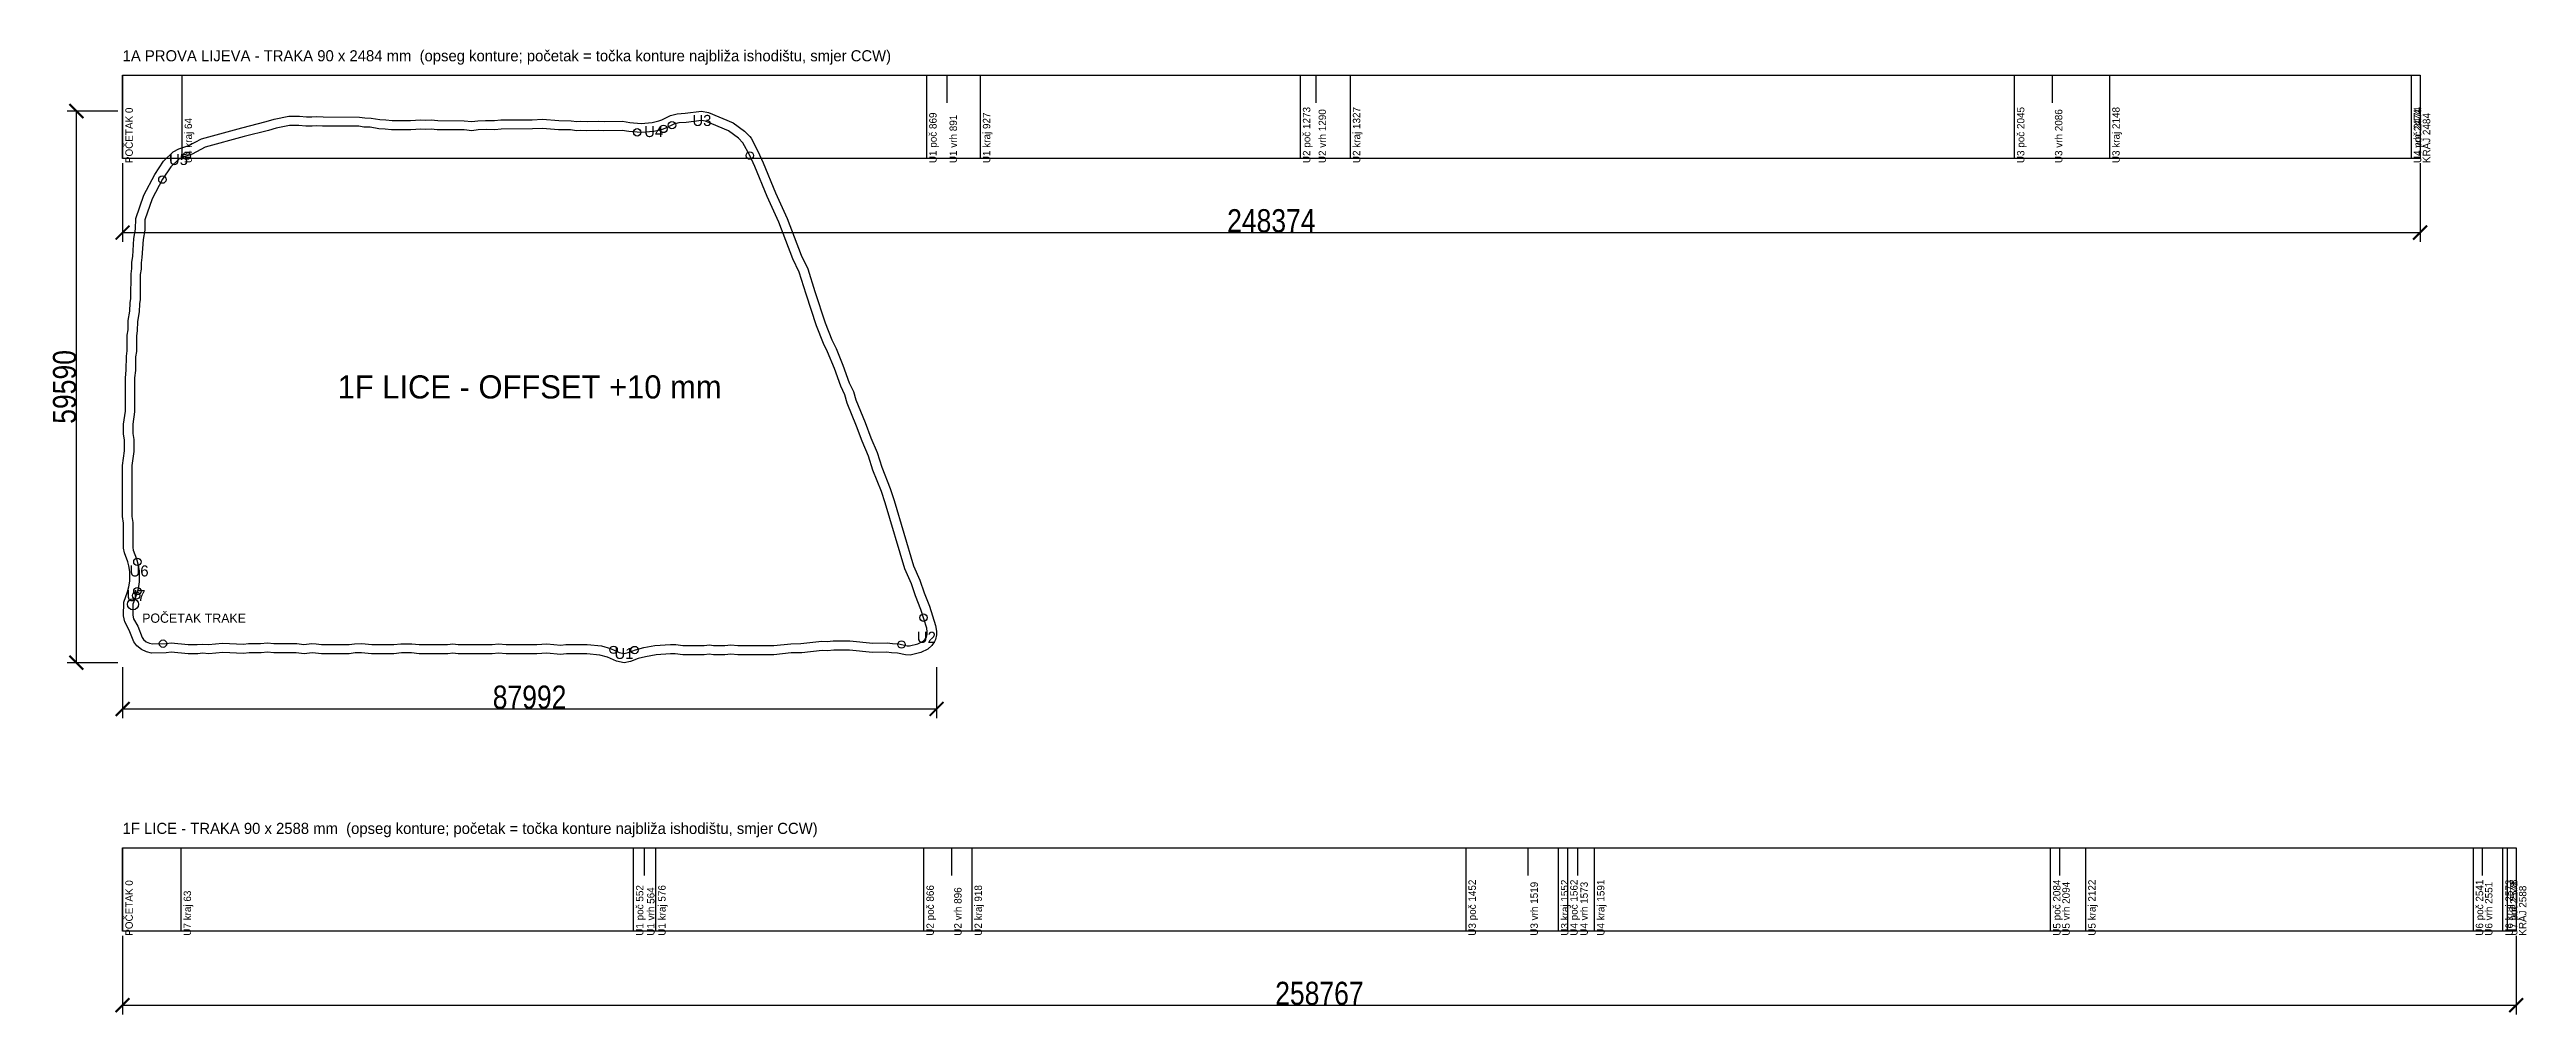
# Model space of a CAD drawing. Header units: millimetres. Extents: x -89 to 3515, y -4425 to 1405.
# Drawn here: x -89 to 2589, y -4425 to -3382 of the extents above; entities that cross this region are included whole.
import ezdxf
from ezdxf.enums import TextEntityAlignment as Align

# ---------------------------------------------------------------- set-up
doc = ezdxf.new("R2010")
doc.units = ezdxf.units.MM
for name, color, linetype in [('1A PROVA LIJEVA TRAKA', 5, 'Continuous'), ('1F LICE KONTURA', 8, 'Continuous'), ('1F LICE OFFSET', 6, 'Continuous'), ('1F LICE TRAKA', 6, 'Continuous'), ('KOTE', 8, 'Continuous')]:
    doc.layers.add(name, color=color, linetype=linetype)
doc.styles.add('OpenSansCondensed-Light', font='OpenSansCondensed-Light.ttf')
doc.dimstyles.new('EZDXF', dxfattribs={"dimtxt": 0.25, "dimasz": 0.175, "dimexe": 0.375, "dimexo": 0.125, "dimgap": 0.1, "dimtad": 1, "dimlfac": 100, "dimzin": 12, "dimdsep": 46, "dimtxsty": 'OpenSansCondensed-Light', "dimblk": 'ARCHTICK', "dimcen": 2.5, "dimazin": 3, "dimtfac": 0.5, "dimtmove": 2, "dimatfit": 3})

msp = doc.modelspace()

# ---------------------------------------------------------------- texts
at = {"layer": '1A PROVA LIJEVA TRAKA'}
msp.add_text('1A PROVA LIJEVA - TRAKA 90 x 2484 mm  (opseg konture; početak = točka konture najbliža ishodištu, smjer CCW)', height=12, dxfattribs=at).set_placement((-10, -3394.932))
for s, p in [('POČETAK 0', (-7, -3504.932)), ('U1 poč 869', (862, -3504.932)), ('U1 vrh 891', (884, -3504.932)), ('U1 kraj 927', (920, -3504.932)), ('U2 poč 1273', (1266, -3504.932)), ('U2 vrh 1290', (1283, -3504.932)), ('U2 kraj 1327', (1320, -3504.932)), ('U3 poč 2045', (2038, -3504.932)), ('U3 vrh 2086', (2079, -3504.932)), ('U3 kraj 2148', (2141, -3504.932)), ('U4 poč 2474', (2467, -3504.932)), ('U4 vrh 2474', (2467, -3504.932)), ('KRAJ 2484', (2476.741, -3504.932)), ('U4 kraj 64', (57, -3504.932))]:
    msp.add_text(s, height=8, rotation=90, dxfattribs=at).set_placement(p, align=Align.TOP_LEFT)
at = {"layer": '1F LICE OFFSET'}
msp.add_text('1F LICE - OFFSET +10 mm', height=25, dxfattribs=at).set_placement((429.959, -3746.687), align=Align.MIDDLE_CENTER)
at = {"layer": '1F LICE TRAKA'}
for s, p in [('U3', (616.308, -3458.805)), ('U4', (564.18, -3470.77)), ('U5', (50.383, -3500.969)), ('U6', (7.819, -3945.51)), ('U7', (4.564, -3972.116)), ('U2', (858.951, -4017.202)), ('U1', (532.089, -4034.628))]:
    msp.add_text(s, height=12, dxfattribs=at).set_placement(p, align=Align.MIDDLE_CENTER)
for s, height, p in [('POČETAK TRAKE', 10, (11.149, -4001.513)), ('1F LICE - TRAKA 90 x 2588 mm  (opseg konture; početak = točka konture najbliža ishodištu, smjer CCW)', 12, (-10, -4229.635))]:
    msp.add_text(s, height=height, dxfattribs=at).set_placement(p)
for s, p in [('POČETAK 0', (-7, -4339.635)), ('U3 poč 1452', (1445, -4339.635)), ('U3 vrh 1519', (1512, -4339.635)), ('U3 kraj 1552', (1545, -4339.635)), ('U4 poč 1562', (1555, -4339.635)), ('U4 vrh 1573', (1566, -4339.635)), ('U4 kraj 1591', (1584, -4339.635)), ('U5 poč 2084', (2077, -4339.635)), ('U5 vrh 2094', (2087, -4339.635)), ('U5 kraj 2122', (2115, -4339.635)), ('U6 poč 2541', (2534, -4339.635)), ('U6 vrh 2551', (2544, -4339.635)), ('U6 kraj 2573', (2566, -4339.635)), ('U7 poč 2578', (2571, -4339.635)), ('U7 vrh 2578', (2571, -4339.635)), ('U7 kraj 63', (56, -4339.635)), ('U1 poč 552', (545, -4339.635)), ('U1 vrh 564', (557, -4339.635)), ('U1 kraj 576', (569, -4339.635)), ('U2 poč 866', (859, -4339.635)), ('U2 vrh 896', (889, -4339.635)), ('U2 kraj 918', (911, -4339.635)), ('KRAJ 2588', (2580.674, -4339.635))]:
    msp.add_text(s, height=8, rotation=90, dxfattribs=at).set_placement(p, align=Align.TOP_LEFT)

# ---------------------------------------------------------------- blocks, each defined once
blk = doc.blocks.new('_ARCHTICK')
at = {"color": 0, "linetype": 'BYBLOCK', "const_width": 0.15}
blk.add_lwpolyline([(-0.5, -0.5), (0.5, 0.5)], dxfattribs=at)

# ---------------------------------------------------------------- dimensions: what is measured, and where the dimension line sits
at = {"layer": 'KOTE'}
msp.add_linear_dim(base=(-60, -4044.635), p1=(-10, -4044.635), p2=(-10, -3448.739), angle=90, dimstyle='EZDXF', override={"dimtxt": 25, "dimasz": 15, "dimexe": 10, "dimexo": 5, "dimdec": 0}, dxfattribs=at).render()
for base, p1, p2 in [((-10, -3579.932), (-10, -3499.932), (2473.741, -3499.932)), ((-10, -4094.635), (-10, -4044.635), (869.917, -4044.635)), ((-10, -4414.635), (-10, -4334.635), (2577.674, -4334.635))]:
    msp.add_linear_dim(base=base, p1=p1, p2=p2, dimstyle='EZDXF', override={"dimtxt": 25, "dimasz": 15, "dimexe": 10, "dimexo": 5, "dimdec": 0}, dxfattribs=at).render()

# ---------------------------------------------------------------- linework, layer by layer
at = {"layer": '1A PROVA LIJEVA TRAKA'}
for p, q in [((-10, -3409.932), (-10, -3499.932)), ((54, -3409.932), (54, -3499.932)), ((859, -3409.932), (859, -3499.932)), ((881, -3409.932), (881, -3439.932)), ((917, -3409.932), (917, -3499.932)), ((1263, -3409.932), (1263, -3499.932)), ((1280, -3409.932), (1280, -3439.932)), ((1317, -3409.932), (1317, -3499.932)), ((2035, -3409.932), (2035, -3499.932)), ((2076, -3409.932), (2076, -3439.932)), ((2138, -3409.932), (2138, -3499.932)), ((2464, -3409.932), (2464, -3499.932)), ((2464, -3409.932), (2464, -3439.932)), ((2473.741, -3409.932), (2473.741, -3499.932))]:
    msp.add_line(p, q, dxfattribs=at)
msp.add_lwpolyline([(-10, -3409.932), (2473.741, -3409.932), (2473.741, -3499.932), (-10, -3499.932)], close=True, dxfattribs=at)
at = {"layer": '1F LICE KONTURA'}
msp.add_lwpolyline([(1.149, -3981.513), (1.041, -3993.42), (1.888, -3997.069), (6.275, -4005.252), (10.994, -4017.297), (12.659, -4019.591), (15.608, -4021.999), (18.953, -4023.569), (22.449, -4024.264), (36.924, -4024.005), (42.52, -4023.327), (60.696, -4025.03), (70.684, -4025.01), (76.244, -4024.449), (82.856, -4025.003), (98.097, -4023.577), (120.55, -4024.745), (126.151, -4024.062), (139.123, -4023.994), (146.722, -4023.076), (153.341, -4023.965), (178.306, -4024.052), (185.902, -4024.97), (194.487, -4024.041), (199.424, -4024.181), (205.083, -4025.006), (235.032, -4024.939), (240.679, -4024.086), (248.658, -4024.035), (259.254, -4025.009), (283.243, -4025.031), (290.873, -4024.139), (302.799, -4024.112), (310.419, -4025.028), (341.409, -4025.015), (347.001, -4024.415), (352.597, -4025.016), (389.587, -4025.028), (396.202, -4024.317), (404.762, -4025.034), (437.76, -4025.027), (448.589, -4024.432), (463.728, -4025.621), (469.289, -4025.059), (492.272, -4025.051), (507.639, -4026.58), (517.532, -4029.254), (526.772, -4033.503), (532.118, -4034.635), (536.59, -4033.711), (544.308, -4030.617), (553.372, -4028.355), (565.474, -4026.187), (582.18, -4025.061), (588.124, -4025.143), (595.756, -4026.031), (618.744, -4026.009), (624.297, -4025.457), (628.941, -4026.001), (640.924, -4026.026), (647.547, -4025.241), (655.103, -4026.026), (694.095, -4026.023), (712.302, -4024.106), (723.222, -4023.912), (746.093, -4021.253), (751.643, -4021.835), (758.213, -4021.061), (776.201, -4021.038), (801.03, -4023.493), (816.52, -4023.099), (822.165, -4023.957), (829.041, -4024.257), (838.123, -4026.416), (840.789, -4026.595), (849.686, -4024.126), (855.488, -4021.238), (857.594, -4019.269), (859.138, -4016.917), (859.857, -4014.216), (859.951, -4011.276), (859.419, -4007.5), (853.007, -3987.155), (847.19, -3972.564), (842.736, -3959.409), (835.763, -3943.297), (814.553, -3872.08), (810.442, -3859.783), (801.206, -3836.608), (796.376, -3821.608), (789.532, -3805.442), (783.547, -3788.921), (773.406, -3764.121), (770.676, -3755.251), (766.368, -3746.035), (759.525, -3726.87), (752.126, -3708.934), (747.669, -3699.779), (740.289, -3680.836), (728.837, -3646.578), (721.431, -3622.646), (714.557, -3608.492), (699.468, -3568.741), (686.774, -3540.999), (673.391, -3508.541), (668.076, -3496.742), (660.63, -3482.826), (655.72, -3477.982), (645.066, -3469.903), (620.329, -3459.614), (615.979, -3458.739), (599.176, -3460.919), (591.357, -3461.358), (585.982, -3462.865), (576.819, -3467.301), (572.434, -3468.787), (564.252, -3470.763), (550.773, -3471.994), (537.263, -3470.864), (530.014, -3469.739), (510.266, -3470.028), (504.654, -3469.597), (491.92, -3470.032), (485.351, -3469.602), (480.755, -3469.964), (474.144, -3469.077), (461.201, -3468.977), (443.775, -3467.585), (433.055, -3468.025), (399.071, -3468.064), (392.448, -3468.974), (382.902, -3468.745), (374.33, -3469.104), (367.711, -3469.993), (359.124, -3469.047), (330.14, -3469.007), (323.524, -3468.119), (317.96, -3468.654), (312.391, -3468.119), (301.602, -3469.015), (280.62, -3469.016), (273.989, -3468.125), (267.103, -3467.85), (257.781, -3466.213), (250.896, -3465.934), (245.248, -3465.084), (206.271, -3465.027), (199.718, -3464.45), (195.08, -3464.997), (188.099, -3465.026), (180.484, -3464.097), (170.534, -3464.095), (155.822, -3467.206), (147.851, -3469.69), (121.577, -3476.271), (79.318, -3487.721), (65.356, -3495.056), (54.805, -3498.554), (50.683, -3500.676), (42.208, -3508.964), (33.236, -3522.248), (21.999, -3543.595), (14.155, -3566.346), (13.866, -3577.227), (12.135, -3587.51), (10.897, -3606.998), (10.039, -3612.642), (9.916, -3619.592), (9.058, -3625.236), (8.875, -3652.161), (8.098, -3656.839), (7.813, -3665.722), (6.075, -3676.002), (5.9, -3685.93), (5.042, -3691.575), (4.919, -3708.524), (4.061, -3714.169), (3.944, -3729.121), (2.998, -3736.729), (2.957, -3773.713), (1.021, -3786.911), (1.059, -3796.863), (1.959, -3803.49), (1.976, -3816.479), (0, -3831.661), (0.048, -3886.627), (0.955, -3893.252), (1.027, -3920.222), (1.461, -3923.043), (5.126, -3932.525), (6.552, -3937.934), (7.819, -3945.41), (7.857, -3957.291), (6.643, -3964.789), (4.939, -3971.083)], close=True, dxfattribs=at)
at = {"layer": '1F LICE OFFSET'}
msp.add_lwpolyline([(24.655, -3517.113), (34.317, -3502.821), (44.594, -3492.744), (50.931, -3489.335), (61.431, -3485.822), (75.326, -3478.552), (118.962, -3466.619), (145.147, -3460.058), (153.754, -3457.422), (169.842, -3454.119), (181.091, -3454.116), (188.686, -3455.024), (194.471, -3454.999), (199.913, -3454.451), (206.718, -3455.028), (246.001, -3455.112), (251.845, -3455.964), (258.85, -3456.27), (268.172, -3457.884), (274.389, -3458.133), (281.289, -3459.016), (301.187, -3459.015), (312.158, -3458.122), (317.959, -3458.608), (323.712, -3458.12), (330.815, -3459.008), (359.138, -3459.047), (367.591, -3459.92), (373.912, -3459.113), (382.484, -3458.754), (391.883, -3458.957), (399.06, -3458.064), (432.844, -3458.026), (443.968, -3457.587), (461.638, -3458.98), (474.849, -3459.102), (481.031, -3459.911), (485.285, -3459.602), (492.076, -3460.021), (504.312, -3459.602), (510.577, -3460.022), (530.429, -3459.748), (538.448, -3460.928), (550.735, -3461.956), (562.615, -3460.871), (569.65, -3459.172), (573.02, -3458.03), (582.164, -3453.623), (589.362, -3451.559), (598.25, -3450.955), (616, -3448.739), (623.56, -3450.151), (650.048, -3461.232), (662.267, -3470.423), (668.068, -3476.143), (669.447, -3478.108), (676.893, -3492.024), (682.636, -3504.729), (695.946, -3537.011), (708.561, -3564.58), (723.748, -3604.526), (730.732, -3618.973), (738.357, -3643.515), (749.695, -3677.434), (756.839, -3695.769), (761.37, -3705.12), (768.769, -3723.056), (775.627, -3742.228), (780.007, -3751.654), (782.832, -3760.751), (792.803, -3785.136), (798.844, -3801.787), (805.585, -3817.709), (810.621, -3833.22), (819.926, -3856.612), (824.137, -3869.226), (845.177, -3939.871), (851.913, -3955.437), (856.577, -3969.107), (862.296, -3983.451), (868.957, -4004.494), (869.917, -4010.45), (869.852, -4014.535), (868.801, -4019.49), (867.831, -4021.86), (864.846, -4026.154), (860.58, -4029.844), (852.968, -4033.572), (841.468, -4036.572), (836.353, -4036.258), (827.654, -4034.206), (821.194, -4033.91), (815.891, -4033.118), (800.665, -4033.487), (775.714, -4031.039), (758.806, -4031.06), (752.077, -4031.825), (746.15, -4031.314), (724.377, -4033.845), (712.915, -4034.096), (694.096, -4036.023), (655.104, -4036.026), (647.619, -4035.302), (640.903, -4036.026), (628.92, -4036.001), (624.209, -4035.515), (618.754, -4036.009), (595.766, -4036.031), (587.475, -4035.135), (582.447, -4035.065), (566.696, -4036.128), (555.466, -4038.139), (547.394, -4040.154), (539.189, -4043.368), (532.094, -4044.635), (523.982, -4043.106), (514.114, -4038.689), (505.827, -4036.449), (491.778, -4035.051), (469.794, -4035.059), (463.541, -4035.619), (448.472, -4034.454), (437.762, -4035.027), (404.764, -4035.034), (396.32, -4034.362), (389.584, -4035.028), (352.594, -4035.016), (347, -4034.472), (341.413, -4035.015), (310.423, -4035.028), (302.211, -4034.113), (291.467, -4034.137), (283.234, -4035.031), (259.245, -4035.009), (248.231, -4034.038), (241.461, -4034.081), (235.054, -4034.938), (205.105, -4035.006), (198.558, -4034.16), (194.885, -4034.056), (186.219, -4034.965), (177.686, -4034.05), (153.306, -4033.965), (146.654, -4033.157), (139.75, -4033.974), (126.784, -4034.059), (120.608, -4034.744), (98.304, -4033.601), (83.2, -4034.997), (76.329, -4034.492), (71.197, -4034.997), (60.717, -4035.03), (42.656, -4033.383), (37.104, -4034.003), (21.203, -4034.186), (15.831, -4033.069), (10.281, -4030.462), (5.39, -4026.458), (2.222, -4022.097), (-2.819, -4009.453), (-7.47, -4000.593), (-8.946, -3993.922), (-8.626, -3979.402), (-4.603, -3968.063), (-3.145, -3962.678), (-2.146, -3956.503), (-2.178, -3946.267), (-3.232, -3940.049), (-4.402, -3935.612), (-8.102, -3925.967), (-8.943, -3920.998), (-9.043, -3893.946), (-9.952, -3886.636), (-10, -3831.67), (-8.025, -3815.838), (-8.04, -3804.173), (-8.917, -3797.557), (-8.979, -3786.95), (-7.042, -3772.978), (-7.002, -3736.718), (-6.051, -3728.463), (-5.907, -3713.376), (-5.075, -3707.732), (-4.927, -3690.785), (-4.086, -3685.087), (-3.882, -3675.078), (-2.16, -3664.724), (-1.854, -3655.858), (-1.12, -3651.303), (-0.911, -3624.449), (-0.07, -3618.748), (0.074, -3611.801), (0.945, -3605.927), (2.201, -3586.362), (3.888, -3576.259), (4.265, -3564.864), (12.821, -3539.624)], close=True, dxfattribs=at)
at = {"layer": '1F LICE TRAKA'}
for p, q in [((-10, -4244.635), (-10, -4334.635)), ((53, -4244.635), (53, -4334.635)), ((542, -4244.635), (542, -4334.635)), ((554, -4244.635), (554, -4274.635)), ((566, -4244.635), (566, -4334.635)), ((856, -4244.635), (856, -4334.635)), ((886, -4244.635), (886, -4274.635)), ((908, -4244.635), (908, -4334.635)), ((1442, -4244.635), (1442, -4334.635)), ((1509, -4244.635), (1509, -4274.635)), ((1542, -4244.635), (1542, -4334.635)), ((1552, -4244.635), (1552, -4334.635)), ((1563, -4244.635), (1563, -4274.635)), ((1581, -4244.635), (1581, -4334.635)), ((2074, -4244.635), (2074, -4334.635)), ((2084, -4244.635), (2084, -4274.635)), ((2112, -4244.635), (2112, -4334.635)), ((2531, -4244.635), (2531, -4334.635)), ((2541, -4244.635), (2541, -4274.635)), ((2563, -4244.635), (2563, -4334.635)), ((2568, -4244.635), (2568, -4334.635)), ((2568, -4244.635), (2568, -4274.635)), ((2577.674, -4244.635), (2577.674, -4334.635))]:
    msp.add_line(p, q, dxfattribs=at)
msp.add_lwpolyline([(-10, -4244.635), (2577.674, -4244.635), (2577.674, -4334.635), (-10, -4334.635)], close=True, dxfattribs=at)
for centre, radius in [((546.253, -3471.616), 4), ((574.81, -3467.982), 4), ((583.909, -3463.868), 4), ((59.497, -3496.998), 4), ((668.096, -3496.785), 4), ((32.988, -3522.718), 4), ((5.962, -3935.694), 4), ((1.149, -3981.513), 6), ((4.564, -3972.116), 4), ((5.958, -3967.318), 4), ((855.78, -3995.953), 4), ((33.664, -4024.063), 4), ((520.809, -4030.761), 4), ((543.461, -4030.957), 4), ((832.039, -4024.97), 4)]:
    msp.add_circle(centre, radius, dxfattribs=at)

msp.set_redraw_order([(e.dxf.handle, doc.entitydb.next_handle()) for e in msp.query("TEXT MTEXT ATTDEF DIMENSION ARC_DIMENSION")])  # texts and dimensions are drawn at this point

doc.saveas('drawing.dxf')
